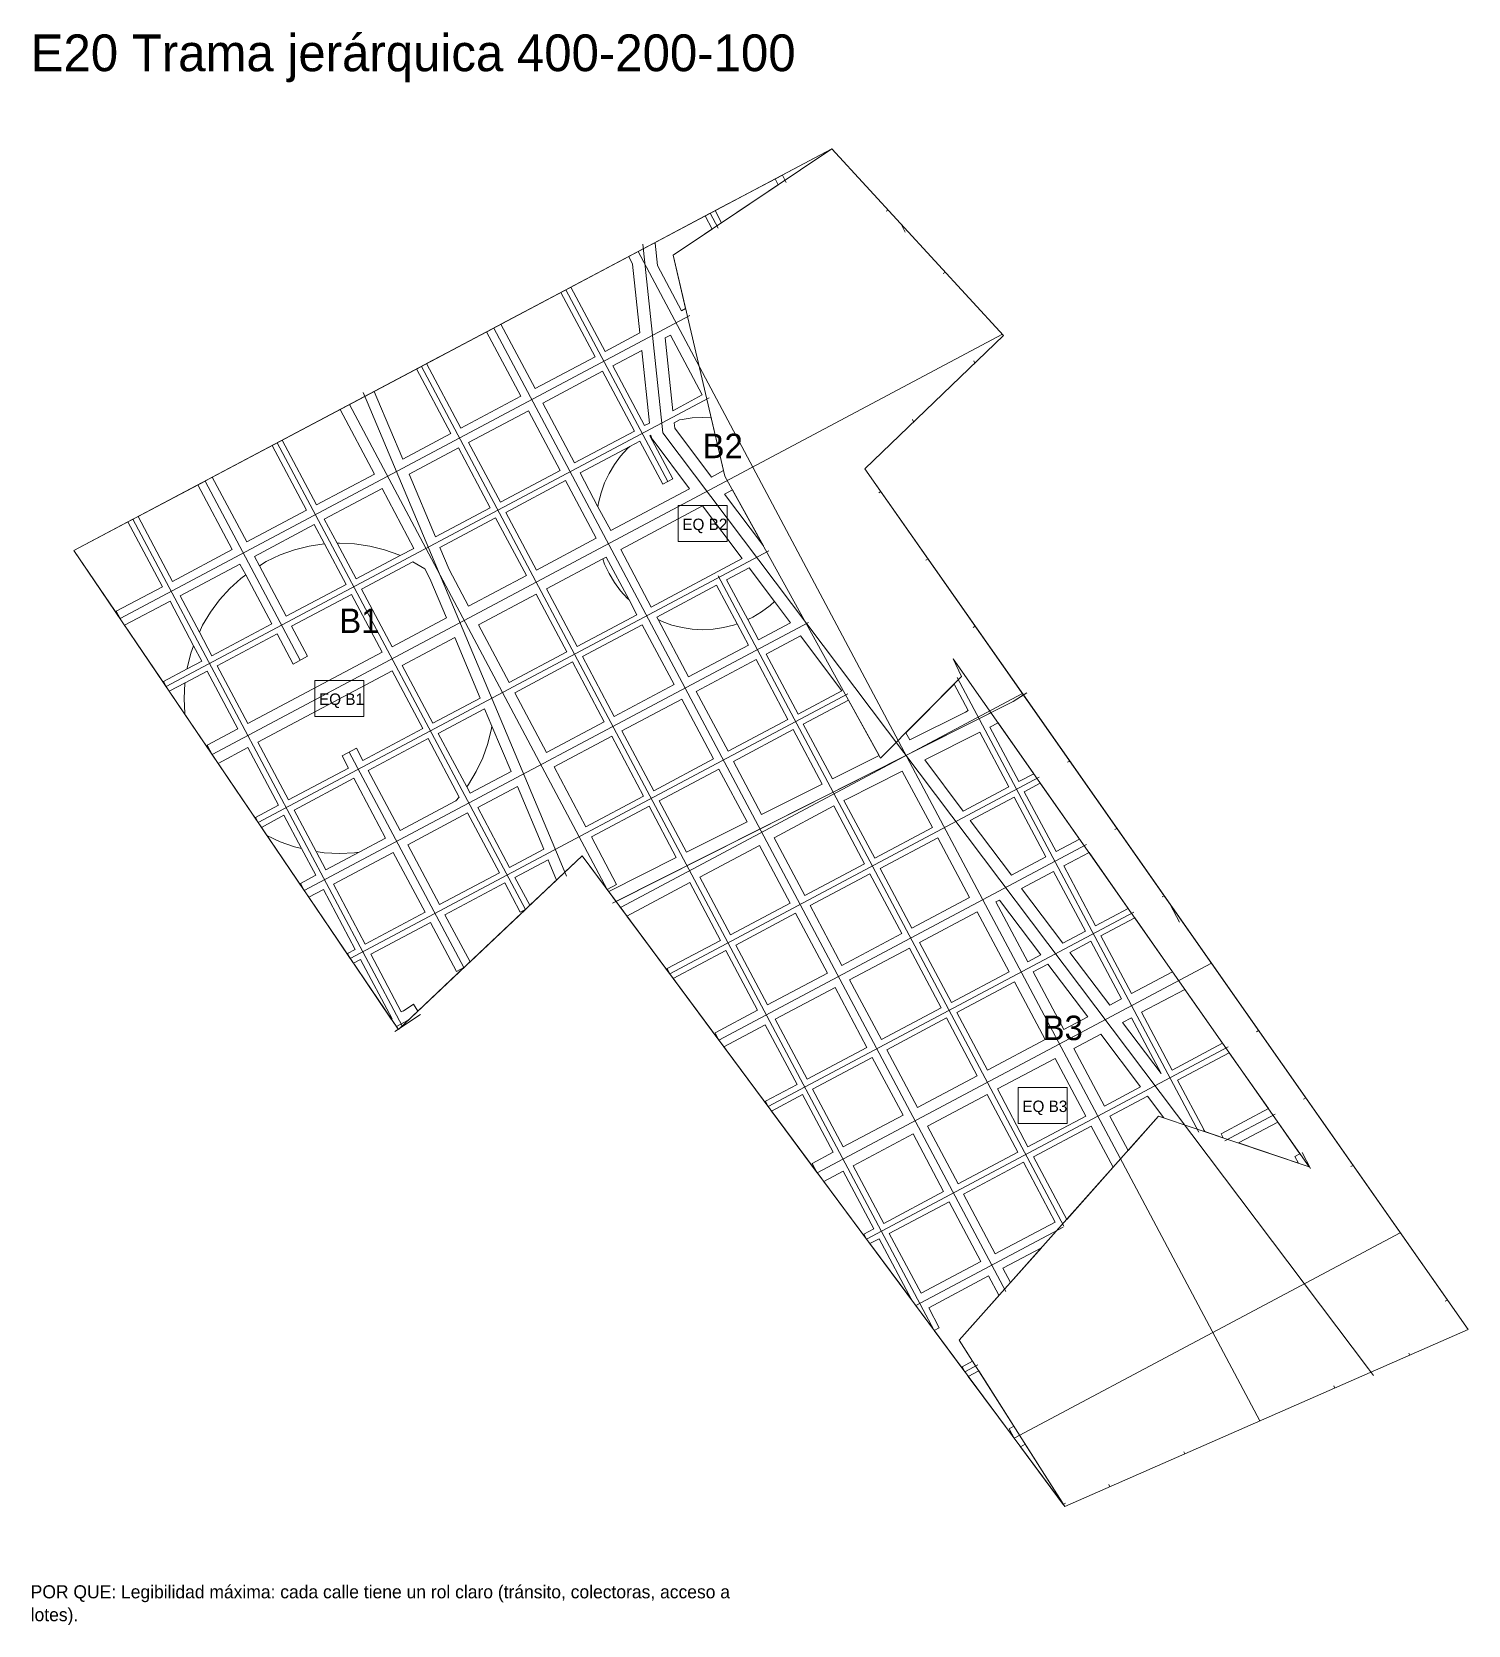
# Model space of a CAD drawing. Header units: metres. Extents: x 3873 to 16340, y -5213 to 3289.
# Drawn here: x 14581 to 16340, y -5213 to -3262 of the extents above; entities that cross this region are included whole.
import ezdxf

# ---------------------------------------------------------------- set-up
doc = ezdxf.new("R2010")
doc.units = ezdxf.units.M
for name, color, linetype, lineweight, plot in [('EQUIPAMIENTO', 5, 'Continuous', 0, False), ('LIMITE-INTERVENCION', 30, 'Continuous', 0, False), ('MANZANAS-PROPUESTAS', 33, 'Continuous', 0, False), ('SECTORES', 1, 'Continuous', 0, False), ('TEXTO', 7, 'Continuous', 0, False), ('VERDE-OBLIGATORIO', 3, 'Continuous', 0, False), ('VERDE-PROPUESTO', 82, 'Continuous', 0, False), ('VIA-BOULEVARD', 30, 'Continuous', 0, False), ('VIA-PRIMARIA', 1, 'Continuous', 0, False), ('VIA-SECUNDARIA', 8, 'Continuous', 0, False), ('VIA-TERCIARIA', 9, 'Continuous', 0, False)]:
    doc.layers.add(name, color=color, linetype=linetype, lineweight=lineweight, plot=plot)

msp = doc.modelspace()

# ---------------------------------------------------------------- texts
at = {"layer": 'EQUIPAMIENTO'}
for s, p in [('EQ B2', (15377.8, -3871.9)), ('EQ B1', (14933, -4086)), ('EQ B3', (15794.1, -4584.5))]:
    msp.add_text(s, height=14, dxfattribs=at).set_placement(p)
at = {"layer": 'SECTORES'}
for s, p in [('B2', (15402.8, -3783.9)), ('B1', (14958, -3998)), ('B3', (15819.1, -4496.5))]:
    msp.add_text(s, height=30, dxfattribs=at).set_placement(p)
at = {"layer": 'TEXTO'}
for s, height, p in [('E20 Trama jerárquica 400-200-100', 45, (14580, -3310)), ('POR QUE: Legibilidad máxima: cada calle tiene un rol claro (tránsito, colectoras, acceso a', 16, (14580, -5180)), ('lotes).', 16, (14580, -5208))]:
    msp.add_text(s, height=height, dxfattribs=at).set_placement(p)

# ---------------------------------------------------------------- linework, layer by layer
at = {"layer": 'EQUIPAMIENTO'}
for points in [[(15372.8, -3885.9), (15432.8, -3885.9), (15432.8, -3841.9), (15372.8, -3841.9), (15372.8, -3885.9)], [(14928, -4100), (14988, -4100), (14988, -4056), (14928, -4056), (14928, -4100)], [(15789.1, -4598.5), (15849.1, -4598.5), (15849.1, -4554.5), (15789.1, -4554.5), (15789.1, -4598.5)]]:
    msp.add_lwpolyline(points, close=True, dxfattribs=at)
at = {"layer": 'LIMITE-INTERVENCION'}
msp.add_lwpolyline([(14633, -3897), (15561, -3405), (15771.2, -3633.6), (15601.5, -3796.8), (16340, -4851), (15846.2, -5067.6), (15255.3, -4270.6), (15030.2, -4483.5), (14633, -3897)], close=True, dxfattribs=at)
at = {"layer": 'MANZANAS-PROPUESTAS'}
for points in [[(15418.2, -3480.7), (15500.4, -3437.2), (15491.5, -3441.8), (15495.3, -3449), (15426, -3495.5), (15418.2, -3480.7)], [(15405.8, -3487.3), (15414.4, -3503.3), (15366.7, -3535.3), (15381.9, -3600.6), (15376.9, -3603.3), (15347.4, -3547.8), (15344.5, -3520.5), (15342.9, -3520.6), (15412, -3484), (15405.8, -3487.3)], [(15315.9, -3535), (15312.2, -3536.9), (15317, -3546.1), (15326, -3630.4), (15283.3, -3653.1), (15241.5, -3574.4), (15315.9, -3535), (15315.9, -3535)], [(15229.1, -3581), (15271, -3659.7), (15197.7, -3698.6), (15155.8, -3619.8), (15235.3, -3577.7), (15229.1, -3581)], [(15138.1, -3629.2), (15180, -3708), (15106.7, -3747), (15064.8, -3668.1), (15147, -3624.5), (15138.1, -3629.2)], [(15356.8, -3636.7), (15363.3, -3633.2), (15402.3, -3706.5), (15366.2, -3725.7), (15356.8, -3636.7)], [(15292.7, -3670.7), (15328.2, -3651.9), (15337.6, -3740.9), (15331.7, -3744), (15292.7, -3670.7)], [(15052.4, -3674.6), (15094.4, -3753.5), (15035.5, -3784.9), (15004, -3710), (15004, -3709.9), (15000.6, -3702.1), (15058.6, -3671.4), (15052.4, -3674.6)], [(15207.1, -3716.3), (15280.3, -3677.3), (15319.3, -3750.6), (15246, -3789.6), (15207.1, -3716.3)], [(14958.8, -3724.3), (15000.8, -3803.3), (14930.1, -3840.9), (14888.1, -3761.8), (14970.2, -3718.2), (14958.8, -3724.3)], [(15116.1, -3764.6), (15189.4, -3725.7), (15228.4, -3799), (15155.1, -3837.9), (15116.1, -3764.6)], [(14875.7, -3768.3), (14917.8, -3847.4), (14844.5, -3886.4), (14802.4, -3807.2), (14881.9, -3765), (14875.7, -3768.3)], [(15043.3, -3803.4), (15103.8, -3771.2), (15142.7, -3844.5), (15075.6, -3880.2), (15043.3, -3803.4)], [(15252.6, -3801.9), (15313.5, -3769.5), (15310.9, -3771.9), (15302.3, -3781.4), (15294.7, -3791.6), (15288.2, -3802.6), (15282.7, -3814.1), (15278.4, -3826.1), (15275.3, -3838.5), (15274.6, -3843.3), (15252.6, -3801.9)], [(14784.7, -3816.6), (14826.8, -3895.8), (14753.6, -3934.8), (14711.4, -3855.4), (14793.5, -3811.9), (14784.7, -3816.6)], [(14939.5, -3858.5), (15010.2, -3821), (15049.1, -3894.3), (15032.3, -3903.2), (15030.7, -3902.4), (15013.2, -3896.2), (14995.1, -3891.6), (14976.6, -3888.9), (14958, -3888), (14955.3, -3888.1), (14939.5, -3858.5)], [(15161.7, -3850.3), (15234.9, -3811.3), (15272.5, -3881.9), (15199.2, -3920.9), (15161.7, -3850.3)], [(14699, -3862), (14741.2, -3941.3), (14684.7, -3971.4), (14689.4, -3980.2), (14633, -3897), (14705.2, -3858.7), (14699, -3862)], [(15081, -3893.2), (15149.3, -3856.9), (15186.9, -3927.5), (15116.2, -3965), (15092.3, -3920.1), (15081, -3893.2)], [(14939.8, -3888.9), (14939.4, -3888.9), (14921, -3891.6), (14902.9, -3896.2), (14885.3, -3902.4), (14868.5, -3910.4), (14860, -3915.5), (14853.9, -3904.1), (14927.2, -3865.1), (14939.8, -3888.9)], [(14762.9, -3952.4), (14836.2, -3913.5), (14843.3, -3926.8), (14837.5, -3931.1), (14823.7, -3943.6), (14811.1, -3957.4), (14800, -3972.4), (14790.5, -3988.4), (14786.5, -3996.8), (14762.9, -3952.4)], [(15249, -4014.5), (15211.4, -3943.9), (15280.4, -3907.2), (15282.7, -3913.6), (15288.2, -3925.1), (15294.7, -3936.1), (15302.3, -3946.3), (15310.9, -3955.8), (15312.6, -3957.3), (15322.3, -3975.5), (15249, -4014.5)], [(14750.6, -3959), (14779.5, -4013.5), (14776.2, -4022.8), (14771.7, -4040.9), (14771.5, -4041.9), (14742.5, -4057.3), (14745.8, -4063.5), (14695, -3988.5), (14750.6, -3959)], [(15199.1, -3950.4), (15236.6, -4021.1), (15166, -4058.6), (15128.4, -3988), (15199.1, -3950.4)], [(15510.4, -3985.4), (15471.1, -4006.3), (15457.9, -3981.4), (15464.1, -3978.5), (15475, -3971.9), (15485.3, -3964.3), (15490.8, -3959.4), (15510.4, -3985.4)], [(15294.5, -4100.2), (15255.6, -4026.9), (15328.8, -3987.9), (15367.8, -4061.2), (15294.5, -4100.2)], [(15458.7, -4012.8), (15385.5, -4051.8), (15348.2, -3981.6), (15353.1, -3984), (15365.1, -3988.3), (15377.5, -3991.4), (15390.1, -3993.2), (15402.8, -3993.9), (15415.6, -3993.2), (15428.2, -3991.4), (15440.5, -3988.3), (15444.9, -3986.7), (15458.7, -4012.8)], [(15522.6, -4001.5), (15573.2, -4068.6), (15519.5, -4097.2), (15480.5, -4023.9), (15522.6, -4001.5)], [(15243.2, -4033.4), (15282.2, -4106.7), (15211.5, -4144.3), (15172.6, -4071), (15243.2, -4033.4)], [(15468.1, -4030.5), (15507.1, -4103.8), (15433.8, -4142.7), (15394.9, -4069.5), (15468.1, -4030.5)], [(14769, -4059.1), (14768.9, -4059.4), (14768, -4078), (14768.9, -4096.6), (14769.1, -4098), (14749.7, -4069.3), (14769, -4059.1)], [(15727.8, -4092.9), (15724.4, -4094.7), (15656.4, -4128.9), (15651.6, -4120), (15710.6, -4060.5), (15727.8, -4092.9)], [(15342.9, -4191.1), (15303.9, -4117.8), (15377.2, -4078.8), (15416.2, -4152.1), (15342.9, -4191.1)], [(15581.3, -4080.2), (15618.7, -4147.9), (15561.7, -4176.6), (15526, -4109.6), (15581.3, -4080.2)], [(15117.9, -4194), (15113.9, -4186.4), (15116, -4183.5), (15125.6, -4167.5), (15133.6, -4150.7), (15139.8, -4133.1), (15144.4, -4115), (15144.8, -4112), (15168.1, -4167.4), (15117.9, -4194)], [(15513.7, -4116.1), (15549.2, -4182.9), (15475, -4220.2), (15440.4, -4155.1), (15513.7, -4116.1)], [(15789.9, -4179.9), (15754.5, -4113.2), (15764.6, -4108.1), (15808.1, -4170.2), (15789.9, -4179.9)], [(15330.5, -4197.7), (15259.9, -4235.2), (15220.9, -4161.9), (15291.5, -4124.4), (15330.5, -4197.7)], [(15742, -4119.4), (15777.6, -4186.5), (15721.9, -4216.1), (15674.6, -4153.3), (15742, -4119.4)], [(15457.1, -4229.2), (15383, -4266.5), (15349.4, -4203.5), (15422.7, -4164.5), (15457.1, -4229.2)], [(15579.2, -4201.4), (15647.2, -4167.1), (15684, -4236.2), (15613.4, -4273.8), (15575.8, -4203.2), (15579.2, -4201.4)], [(15208.2, -4262.7), (15166.3, -4285), (15127.3, -4211.7), (15175.9, -4185.9), (15208.2, -4262.7)], [(15835.5, -4265.5), (15796.5, -4192.3), (15816.2, -4181.8), (15864.2, -4250.3), (15835.5, -4265.5)], [(15297.4, -4305.8), (15266.5, -4247.6), (15337.1, -4210), (15370.5, -4272.8), (15287.8, -4314.4), (15285.9, -4311.9), (15297.4, -4305.8)], [(15563.4, -4209.7), (15601, -4280.4), (15527.7, -4319.3), (15490.2, -4248.7), (15563.4, -4209.7)], [(15823.1, -4272.1), (15781, -4294.5), (15730.4, -4227.4), (15784.2, -4198.8), (15823.1, -4272.1)], [(15080.6, -4330.5), (15041.7, -4257.2), (15115, -4218.3), (15153.9, -4291.6), (15080.6, -4330.5)], [(14929, -4294.5), (14910.2, -4304.5), (14914.9, -4313.3), (14862.5, -4235.9), (14869.3, -4246), (14885.3, -4253.5), (14902.9, -4259.8), (14911.7, -4262), (14929, -4294.5)], [(15690.6, -4248.6), (15729.5, -4321.9), (15658.9, -4359.4), (15619.9, -4286.2), (15690.6, -4248.6)], [(14941.3, -4287.9), (14929.5, -4265.6), (14939.4, -4267.1), (14958, -4268), (14976.6, -4267.1), (14982.1, -4266.2), (14941.3, -4287.9)], [(14989.7, -4378.9), (14950.7, -4305.6), (15024, -4266.6), (15063, -4339.9), (14989.7, -4378.9)], [(15472.5, -4258.1), (15510.1, -4328.7), (15436.8, -4367.7), (15399.2, -4297), (15472.5, -4258.1)], [(15883.8, -4356.5), (15844.9, -4283.2), (15875.8, -4266.8), (15923.8, -4335.3), (15883.8, -4356.5)], [(15172.9, -4297.4), (15213.6, -4275.7), (15215, -4279), (15223.8, -4300.4), (15191, -4331.4), (15172.9, -4297.4)], [(15871.5, -4363.1), (15843.8, -4377.8), (15793.2, -4310.7), (15832.5, -4289.8), (15871.5, -4363.1)], [(15087.2, -4342.9), (15160.5, -4303.9), (15179.5, -4339.7), (15185.7, -4336.4), (15117.9, -4400.6), (15087.2, -4342.9)], [(15386.9, -4303.6), (15424.4, -4374.3), (15359.2, -4408.9), (15362.5, -4415.1), (15310.1, -4344.5), (15386.9, -4303.6)], [(15534.3, -4331.7), (15607.6, -4292.7), (15646.5, -4366), (15573.3, -4405), (15534.3, -4331.7)], [(14938.4, -4312.2), (14977.3, -4385.5), (14968, -4390.4), (14971.3, -4396.6), (14920.6, -4321.6), (14938.4, -4312.2)], [(15766.4, -4324.9), (15817, -4392), (15800.8, -4400.6), (15761.9, -4327.3), (15766.4, -4324.9)], [(15555.6, -4414.4), (15482.3, -4453.3), (15443.3, -4380), (15516.6, -4341.1), (15555.6, -4414.4)], [(15738.9, -4339.5), (15777.9, -4412.8), (15707.3, -4450.4), (15668.3, -4377.1), (15738.9, -4339.5)], [(15928, -4439.5), (15890.4, -4368.8), (15931.9, -4346.8), (15978.1, -4412.8), (15928, -4439.5)], [(15048.7, -4452.5), (15036.2, -4460.9), (15036.1, -4460.7), (15033.8, -4461.9), (14996.3, -4391.2), (15069.6, -4352.3), (15101.5, -4412.4), (15110.3, -4407.7), (15054.2, -4460.8), (15048.7, -4452.5)], [(15431, -4386.6), (15469.9, -4459.9), (15418, -4487.5), (15422.7, -4496.4), (15366.7, -4420.8), (15431, -4386.6)], [(15582.6, -4422.6), (15655.9, -4383.7), (15694.9, -4457), (15621.6, -4495.9), (15582.6, -4422.6)], [(15915.6, -4446.1), (15901.1, -4453.8), (15852.3, -4389.1), (15878.1, -4375.4), (15915.6, -4446.1)], [(14983.9, -4397.8), (15022.4, -4470.2), (15021.5, -4470.7), (14975.3, -4402.4), (14983.9, -4397.8)], [(15825.5, -4403.3), (15874.3, -4468), (15845, -4483.6), (15807.4, -4413), (15825.5, -4403.3)], [(15784.5, -4425.2), (15822, -4495.8), (15751.4, -4533.4), (15713.8, -4462.7), (15784.5, -4425.2)], [(15603.9, -4505.3), (15530.7, -4544.3), (15491.7, -4471), (15565, -4432), (15603.9, -4505.3)], [(15977.7, -4533.1), (15940.2, -4462.4), (15993.1, -4434.3), (16039.4, -4500.3), (15977.7, -4533.1)], [(15479.3, -4477.6), (15518.3, -4550.8), (15479.6, -4571.4), (15482.9, -4577.6), (15428.7, -4504.5), (15479.3, -4477.6)], [(15628.2, -4508.3), (15701.5, -4469.3), (15739, -4540), (15665.7, -4578.9), (15628.2, -4508.3)], [(15964.2, -4537.5), (15917, -4474.8), (15927.8, -4469), (15964.2, -4537.5)], [(15894.7, -4577.2), (15857.2, -4506.6), (15890.1, -4489), (15938.9, -4553.7), (15894.7, -4577.2)], [(15648.1, -4588.3), (15574.8, -4627.3), (15537.2, -4556.6), (15610.5, -4517.7), (15648.1, -4588.3)], [(15801.1, -4627), (15763.6, -4556.3), (15834.2, -4518.8), (15871.8, -4589.4), (15801.1, -4627)], [(16016, -4606.1), (16016.4, -4605.9), (15984.3, -4545.4), (16047.5, -4511.9), (16095.5, -4580.3), (16037.6, -4611.1), (16040.2, -4616.1), (16017.8, -4608.5), (16016, -4606.1)], [(15524.9, -4563.2), (15562.4, -4633.8), (15537, -4647.4), (15543.1, -4658.8), (15487.1, -4583.3), (15524.9, -4563.2)], [(15715.5, -4672.5), (15677.9, -4601.9), (15751.2, -4562.9), (15788.8, -4633.5), (15715.5, -4672.5)], [(15901.3, -4589.6), (15947.4, -4565), (15967.4, -4591.6), (15961, -4589.4), (15923.6, -4631.5), (15901.3, -4589.6)], [(15807.7, -4639.3), (15878.4, -4601.8), (15905.2, -4652.2), (15848.5, -4716), (15807.7, -4639.3)], [(16128, -4638.8), (16132.4, -4647.1), (16059, -4622.4), (16107, -4596.8), (16134.1, -4635.6), (16128, -4638.8)], [(15697.8, -4681.9), (15624.6, -4720.9), (15587, -4650.2), (15660.3, -4611.3), (15697.8, -4681.9)], [(15574.6, -4656.8), (15612.2, -4727.4), (15600.1, -4733.9), (15603.4, -4740.1), (15551, -4669.4), (15574.6, -4656.8)], [(15722.1, -4684.9), (15795.4, -4645.9), (15834.3, -4719.2), (15761, -4758.2), (15722.1, -4684.9)], [(15704.4, -4694.3), (15743.4, -4767.5), (15670.1, -4806.5), (15631.1, -4733.2), (15704.4, -4694.3)], [(15618.8, -4739.8), (15658.3, -4814.2), (15607.6, -4745.7), (15618.8, -4739.8)], [(15770.4, -4775.8), (15817.5, -4750.8), (15779.7, -4793.3), (15770.4, -4775.8)], [(15720.5, -4896.4), (15723.8, -4902.5), (15686.4, -4852), (15692.5, -4848.7), (15679.5, -4824.2), (15752.8, -4785.2), (15765.3, -4808.8), (15766.5, -4808.1), (15717, -4863.8), (15733.3, -4889.5), (15720.5, -4896.4)], [(15740.8, -4901.4), (15783.8, -4969.2), (15777.9, -4972.3), (15784, -4983.8), (15728, -4908.2), (15740.8, -4901.4)], [(15844.3, -5065), (15791.9, -4994.3), (15797.8, -4991.2), (15842.8, -5062.3), (15844.3, -5065)]]:
    msp.add_lwpolyline(points, close=True, dxfattribs=at)
at = {"layer": 'SECTORES'}
for points in [[(14989.1, -3708.2), (15561, -3405), (15771.2, -3633.6), (15601.5, -3796.8), (15795.5, -4073.7), (15783, -4082), (15296.9, -4326.6), (15255.3, -4270.6), (15233.9, -4290.8), (15227, -4274), (14992, -3715), (14989.1, -3708.2)], [(15030.2, -4483.5), (15030, -4483.1), (14633, -3897), (14989.1, -3708.2), (14992, -3715), (15227, -4274), (15233.9, -4290.8), (15032.1, -4481.7), (15030.2, -4483.5)], [(15795.5, -4073.7), (16340, -4851), (15846.2, -5067.6), (15296.9, -4326.6), (15783, -4082), (15795.5, -4073.7)]]:
    msp.add_lwpolyline(points, close=True, dxfattribs=at)
at = {"layer": 'VERDE-OBLIGATORIO'}
msp.add_lwpolyline([(16145.3, -4651.5), (15709.6, -4029.5), (15719.7, -4051.3), (15620.6, -4151.3), (15429.8, -3805.7), (15366.7, -3535.3), (15561, -3405), (15771.2, -3633.6), (15601.5, -3796.8), (16340, -4851), (15846.2, -5067.6), (15717, -4863.8), (15961, -4589.4), (16145.3, -4651.5)], close=True, dxfattribs=at)
at = {"layer": 'VERDE-PROPUESTO'}
for points in [[(15390.1, -3734.5), (15402.8, -3733.9), (15413.2, -3734.4), (15428.3, -3799.1), (15413.5, -3807), (15368.5, -3747.3), (15367.8, -3740.7), (15374.6, -3737.1), (15377.5, -3736.4), (15390.1, -3734.5)], [(15278.4, -3826.1), (15282.7, -3814.1), (15288.2, -3802.6), (15294.7, -3791.6), (15302.3, -3781.4), (15310.9, -3771.9), (15313.5, -3769.5), (15325.9, -3763), (15353.9, -3815.6), (15366.2, -3809), (15338.2, -3756.4), (15339.3, -3755.8), (15339.3, -3755.9), (15339.6, -3757.2), (15340, -3758.5), (15340.6, -3759.7), (15341.3, -3760.9), (15342, -3762), (15386.7, -3821.2), (15290.2, -3872.6), (15274.6, -3843.3), (15275.3, -3838.5), (15278.4, -3826.1)], [(15439.2, -3822.8), (15477.1, -3891.3), (15429.3, -3828), (15439.2, -3822.8)], [(15402.5, -3842.3), (15451.3, -3906.9), (15339.9, -3966.2), (15302.4, -3895.5), (15402.5, -3842.3)], [(14885.3, -3902.4), (14902.9, -3896.2), (14921, -3891.6), (14939.4, -3888.9), (14939.8, -3888.9), (14966.1, -3938.4), (14892.9, -3977.4), (14860, -3915.5), (14868.5, -3910.4), (14885.3, -3902.4)], [(14976.6, -3888.9), (14995.1, -3891.6), (15013.2, -3896.2), (15030.7, -3902.4), (15032.3, -3903.2), (14978.5, -3931.8), (14955.3, -3888.1), (14958, -3888), (14976.6, -3888.9)], [(15068.8, -3931.3), (15089.1, -3979.5), (15022.6, -4014.8), (14985.1, -3944.2), (15048, -3910.7), (15062.5, -3919.3), (15068.8, -3931.3)], [(15302.3, -3946.3), (15294.7, -3936.1), (15288.2, -3925.1), (15282.7, -3913.6), (15280.4, -3907.2), (15284.7, -3904.9), (15312.6, -3957.3), (15310.9, -3955.8), (15302.3, -3946.3)], [(15475, -3971.9), (15464.1, -3978.5), (15457.9, -3981.4), (15432.1, -3933), (15459.8, -3918.3), (15490.8, -3959.4), (15485.3, -3964.3), (15475, -3971.9)], [(14800, -3972.4), (14811.1, -3957.4), (14823.7, -3943.6), (14837.5, -3931.1), (14843.3, -3926.8), (14875.2, -3986.7), (14801.9, -4025.7), (14786.5, -3996.8), (14790.5, -3988.4), (14800, -3972.4)], [(15428.2, -3991.4), (15415.6, -3993.2), (15402.8, -3993.9), (15390.1, -3993.2), (15377.5, -3991.4), (15365.1, -3988.3), (15353.1, -3984), (15348.2, -3981.6), (15346.5, -3978.5), (15419.8, -3939.5), (15444.9, -3986.7), (15440.5, -3988.3), (15428.2, -3991.4)], [(14808.5, -4038.1), (14881.8, -3999.1), (14901.3, -4035.9), (14919, -4026.5), (14899.4, -3989.7), (14972.7, -3950.7), (15010.3, -4021.4), (14846, -4108.7), (14808.5, -4038.1)], [(14776.2, -4022.8), (14779.5, -4013.5), (14789.5, -4032.3), (14771.5, -4041.9), (14771.7, -4040.9), (14776.2, -4022.8)], [(15130.3, -4077.6), (15072.4, -4108.4), (15034.8, -4037.8), (15099.2, -4003.5), (15130.3, -4077.6)], [(14768.9, -4096.6), (14768, -4078), (14768.9, -4059.4), (14769, -4059.1), (14796.1, -4044.6), (14833.7, -4115.3), (14796, -4135.3), (14802.1, -4146.8), (14769.1, -4098), (14768.9, -4096.6)], [(14895.8, -4202.3), (14858.2, -4131.7), (15022.5, -4044.3), (15060, -4115), (14986.7, -4153.9), (14978.9, -4139.1), (14961.2, -4148.5), (14969.1, -4163.3), (14895.8, -4202.3)], [(15116, -4183.5), (15113.9, -4186.4), (15079, -4120.8), (15135.8, -4090.6), (15144.8, -4112), (15144.4, -4115), (15139.8, -4133.1), (15133.6, -4150.7), (15125.6, -4167.5), (15116, -4183.5)], [(15032.3, -4239.6), (14993.3, -4166.3), (15066.6, -4127.3), (15104.6, -4198.8), (15100.6, -4203.3), (15032.3, -4239.6)], [(14809.5, -4157.6), (14845.9, -4138.2), (14883.4, -4208.9), (14855.3, -4223.9), (14858.5, -4230), (14830.9, -4189.1), (14809.5, -4157.6)], [(14958, -4268), (14939.4, -4267.1), (14929.5, -4265.6), (14902.4, -4214.7), (14975.7, -4175.7), (15014.6, -4249), (14982.1, -4266.2), (14976.6, -4267.1), (14958, -4268)], [(14885.3, -4253.5), (14869.3, -4246), (14862.5, -4235.9), (14890, -4221.2), (14911.7, -4262), (14902.9, -4259.8), (14885.3, -4253.5)]]:
    msp.add_lwpolyline(points, close=True, dxfattribs=at)
at = {"layer": 'VIA-BOULEVARD'}
for points in [[(16085.1, -4962.8), (15323.7, -3530.8)], [(14802.1, -4146.8), (15769.9, -3632.2)], [(14987.1, -3703.6), (14992, -3715), (15227, -4274), (15235.9, -4295.8)], [(15285.9, -4311.9), (14970.2, -3718.2)], [(15302.2, -4333.9), (15794.4, -4072.2)], [(15543.1, -4658.8), (16025.7, -4402.3)], [(15027.7, -4479.8), (15042.2, -4472.2)], [(15784, -4983.8), (16256.9, -4732.4)]]:
    msp.add_lwpolyline(points, dxfattribs=at)
at = {"layer": 'VIA-PRIMARIA'}
for points in [[(15329.6, -3522), (15354, -3753), (16218, -4899), (16224.1, -4907.3)], [(15292.3, -4328.9), (15783, -4082), (15799.7, -4071)], [(15025.8, -4485.9), (15057.1, -4465)]]:
    msp.add_lwpolyline(points, dxfattribs=at)
at = {"layer": 'VIA-SECUNDARIA'}
for points in [[(15505.1, -3446.1), (15500.4, -3437.2)], [(15627.3, -3481.5), (15630, -3480.1)], [(14689.4, -3980.2), (15387, -3609.3)], [(15774.1, -4804.1), (15147, -3624.5)], [(15661.1, -3739.5), (15659.6, -3736.7)], [(14910.1, -4031.2), (14793.5, -3811.9)], [(15676.1, -3908.6), (15678.8, -3907.2)], [(14914.9, -4313.3), (15532.3, -3985.1)], [(15110.3, -4407.7), (14970.1, -4143.8)], [(15907.4, -4238.7), (15910, -4237.2)], [(15422.7, -4496.4), (15872.7, -4257.1)], [(15986.8, -4352.1), (15975.3, -4330.4)], [(16138.6, -4568.7), (16141.3, -4567.3)], [(16042.3, -4619.9), (16103.9, -4587.2)], [(16147.2, -4653.7), (16136.8, -4634.1)], [(15663.6, -4821.3), (15844.2, -4725.3)], [(16268.7, -4882.3), (16267.3, -4879.6)], [(15901.4, -5043.4), (15900, -5040.7)]]:
    msp.add_lwpolyline(points, dxfattribs=at)
at = {"layer": 'VIA-TERCIARIA'}
for points in [[(15421.6, -3502.1), (15412, -3484)], [(15650.8, -3507.1), (15645.2, -3496.6)], [(15697.2, -3557.6), (15700, -3556.1)], [(15360.1, -3812.3), (15235.3, -3577.7)], [(15736, -3667.4), (15734.6, -3664.7)], [(15686.4, -4852), (15058.6, -3671.4)], [(14745.8, -4063.5), (15410.6, -3710)], [(15185.7, -4336.4), (14881.9, -3765)], [(15618.3, -3826.1), (15621, -3824.6)], [(15035, -4479), (14705.2, -3858.7)], [(14858.5, -4230), (15483.9, -3897.5)], [(15845, -4724.4), (15421.6, -3928.1)], [(15733.9, -3991.1), (15736.6, -3989.7)], [(16010.3, -4609.2), (15714.3, -4052.5)], [(14971.3, -4396.6), (15580.6, -4072.6)], [(15849.6, -4156.1), (15852.2, -4154.7)], [(15362.5, -4415.1), (15814.9, -4174.6)], [(15965.2, -4321.2), (15967.8, -4319.8)], [(15482.9, -4577.6), (15930.5, -4339.6)], [(16080.8, -4486.2), (16083.5, -4484.8)], [(15603.4, -4740.1), (16046.1, -4504.7)], [(16196.4, -4651.3), (16199.1, -4649.8)], [(16312, -4816.3), (16314.7, -4814.9)], [(15723.8, -4902.5), (15739.7, -4894.1)], [(16176.9, -4922.5), (16175.5, -4919.9)], [(15993.2, -5003.1), (15991.8, -5000.5)], [(15844.3, -5065), (15847.1, -5063.5)]]:
    msp.add_lwpolyline(points, dxfattribs=at)

msp.set_redraw_order([(e.dxf.handle, doc.entitydb.next_handle()) for e in msp.query("TEXT MTEXT ATTDEF DIMENSION ARC_DIMENSION")])  # texts and dimensions are drawn at this point

doc.saveas('drawing.dxf')
